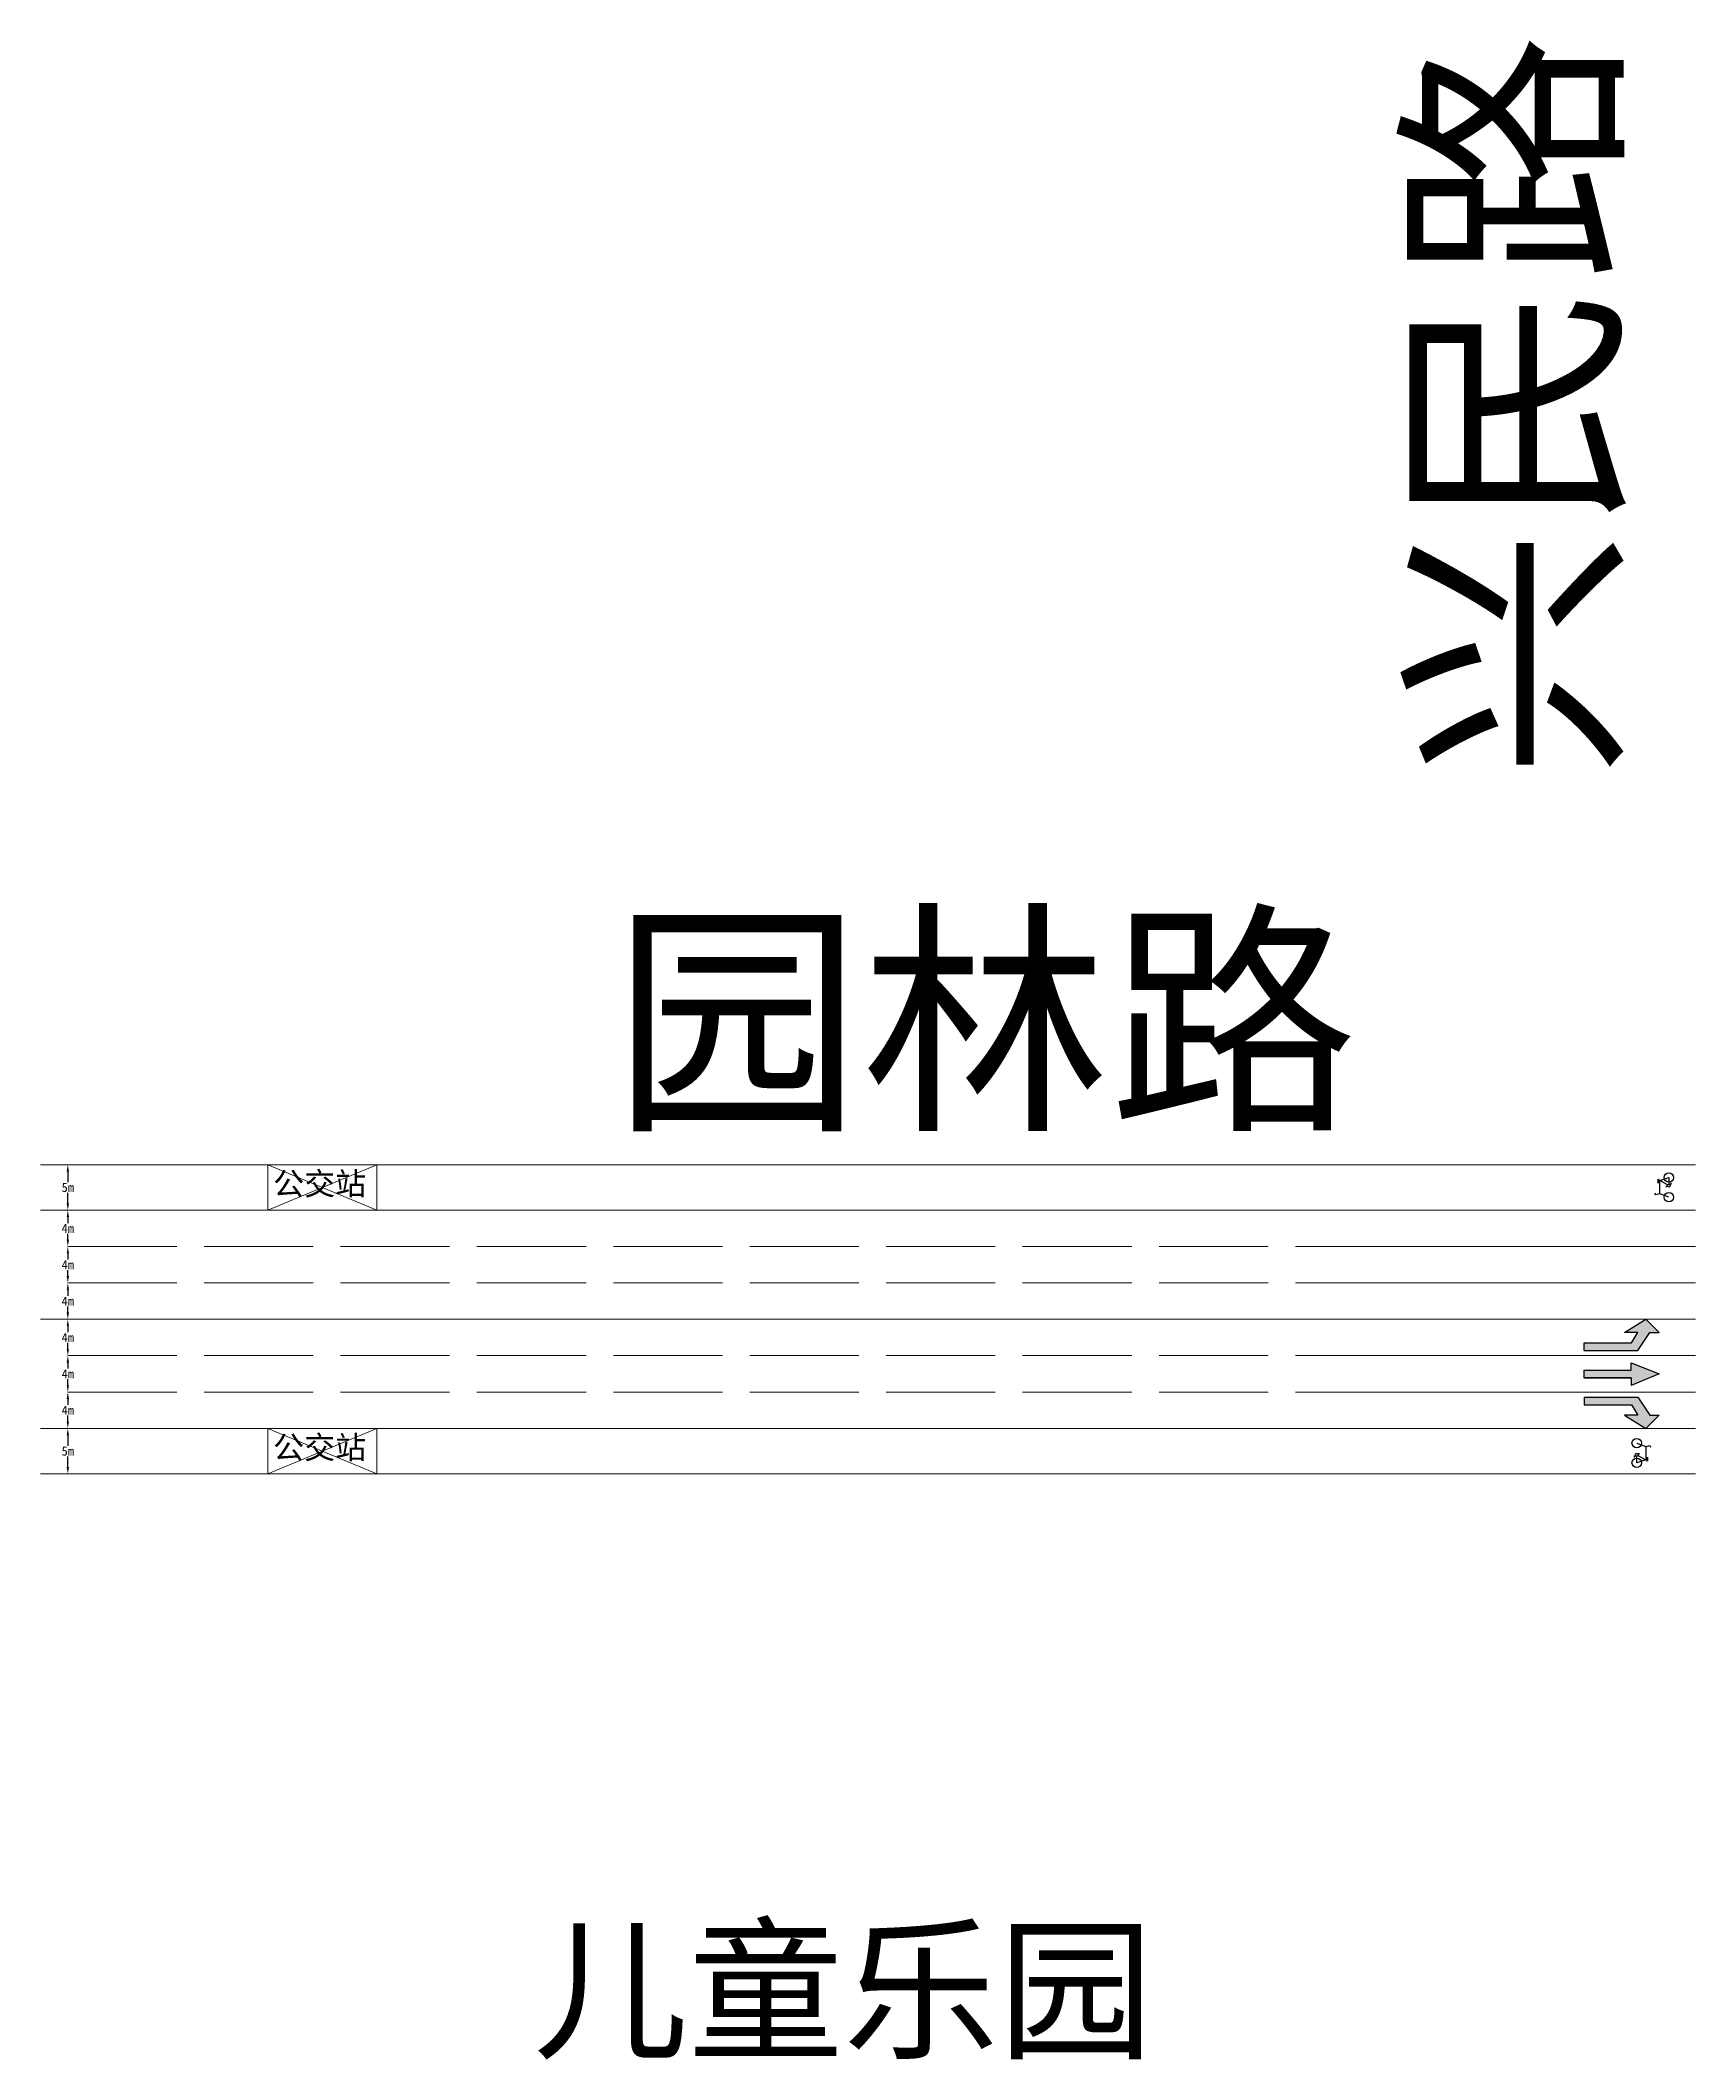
# Model space of a CAD drawing. Header units: millimetres. Extents: x -314 to 886, y 2238 to 2743.
# Drawn here: x -313.8 to -131.8, y 2356.4 to 2578.4 of the extents above; entities that cross this region are included whole.
import ezdxf

# ---------------------------------------------------------------- set-up
doc = ezdxf.new("R2010")
doc.units = ezdxf.units.MM
doc.linetypes.add('ACAD_ISO02W100', pattern=[15, 12, -3])
doc.layers.add('块插入图层', color=7, linetype='Continuous')
doc.layers.add('标志标线层', color=6, linetype='Continuous', lineweight=15)
doc.layers.add('路口层', color=4, linetype='Continuous', lineweight=9)
doc.styles.get("Standard").update_dxf_attribs({"font": ''})
doc.styles.get('Standard').set_extended_font_data('SimSun')
doc.dimstyles.new('m', dxfattribs={"dimtxt": 1, "dimasz": 0.75, "dimexe": 0.18, "dimexo": 0.0625, "dimgap": 0.09, "dimtad": 0, "dimtih": 1, "dimtoh": 1, "dimdsep": 46, "dimtxsty": 'Standard', "dimcen": 0.09, "dimse1": 1, "dimse2": 1, "dimadec": 0, "dimazin": 0, "dimtfac": 1, "dimtofl": 0, "dimtmove": 0, "dimatfit": 3, "dimfxl": 0.18, "dimtolj": 1, "dimtzin": 0, "dimarcsym": 0})

msp = doc.modelspace()

# ---------------------------------------------------------------- texts
at = {"layer": '标志标线层'}
msp.add_text('兴民路', height=20, rotation=90, dxfattribs=at).set_placement((-141.789, 2497.299))
for s, height, p in [('园林路', 20, (-250.865, 2460.614)), ('儿童乐园', 12.5, (-259.639, 2357.764))]:
    msp.add_text(s, height=height, dxfattribs=at).set_placement(p)
at = {"layer": '标志标线层', "char_height": 2.5, "attachment_point": 1}
for insert in [(-288.238, 2453.937), (-288.238, 2424.937)]:
    msp.add_mtext_dynamic_manual_height_columns('公交站', width=12, gutter_width=12.5, heights=[0], dxfattribs=dict(at, insert=insert))

# ---------------------------------------------------------------- blocks, each defined once
blk = doc.blocks.new('*D16')
at = {"layer": 'Defpoints', "color": 0}
for p in [(-313.82, 2454.77), (-313.82, 2449.77), (-310.81, 2449.77)]:
    blk.add_point(p, dxfattribs=at)
at = {"layer": '标志标线层', "color": 0, "lineweight": -2}
for p, q in [((-310.81, 2454.02), (-310.81, 2452.86)), ((-310.81, 2450.52), (-310.81, 2451.68))]:
    blk.add_line(p, q, dxfattribs=at)
at = {"layer": '标志标线层', "color": 0}
for points in [[(-310.93, 2454.02), (-310.68, 2454.02), (-310.81, 2454.77)], [(-310.93, 2450.52), (-310.68, 2450.52), (-310.81, 2449.77)]]:
    blk.add_solid(points, dxfattribs=at)
at = {"layer": '标志标线层', "color": 0, "insert": (-310.81, 2452.27), "char_height": 1, "attachment_point": 5}
blk.add_mtext('\\A1;5m', dxfattribs=at)
blk = doc.blocks.new('*D6')
at = {"layer": 'Defpoints', "color": 0}
for p in [(-310.81, 2449.77), (-310.81, 2445.77), (-210.81, 2445.77)]:
    blk.add_point(p, dxfattribs=at)
at = {"layer": '标志标线层', "color": 0, "lineweight": -2}
for p, q in [((-310.81, 2449.02), (-310.81, 2448.36)), ((-310.81, 2446.52), (-310.81, 2447.18))]:
    blk.add_line(p, q, dxfattribs=at)
at = {"layer": '标志标线层', "color": 0}
for points in [[(-310.93, 2449.02), (-310.68, 2449.02), (-310.81, 2449.77)], [(-310.93, 2446.52), (-310.68, 2446.52), (-310.81, 2445.77)]]:
    blk.add_solid(points, dxfattribs=at)
at = {"layer": '标志标线层', "color": 0, "insert": (-310.81, 2447.77), "char_height": 1, "attachment_point": 5}
blk.add_mtext('\\A1;4m', dxfattribs=at)
blk = doc.blocks.new('*D7')
at = {"layer": 'Defpoints', "color": 0}
for p in [(-310.81, 2445.77), (-310.81, 2441.77), (-310.81, 2441.77)]:
    blk.add_point(p, dxfattribs=at)
at = {"layer": '标志标线层', "color": 0, "lineweight": -2}
for p, q in [((-310.81, 2445.02), (-310.81, 2444.36)), ((-310.81, 2442.52), (-310.81, 2443.18))]:
    blk.add_line(p, q, dxfattribs=at)
at = {"layer": '标志标线层', "color": 0}
for points in [[(-310.93, 2445.02), (-310.68, 2445.02), (-310.81, 2445.77)], [(-310.93, 2442.52), (-310.68, 2442.52), (-310.81, 2441.77)]]:
    blk.add_solid(points, dxfattribs=at)
at = {"layer": '标志标线层', "color": 0, "insert": (-310.81, 2443.77), "char_height": 1, "attachment_point": 5}
blk.add_mtext('\\A1;4m', dxfattribs=at)
blk = doc.blocks.new('*D8')
at = {"layer": 'Defpoints', "color": 0}
for p in [(-310.81, 2441.77), (-310.81, 2437.77), (-210.81, 2437.77)]:
    blk.add_point(p, dxfattribs=at)
at = {"layer": '标志标线层', "color": 0, "lineweight": -2}
for p, q in [((-310.81, 2441.02), (-310.81, 2440.36)), ((-310.81, 2438.52), (-310.81, 2439.18))]:
    blk.add_line(p, q, dxfattribs=at)
at = {"layer": '标志标线层', "color": 0}
for points in [[(-310.93, 2441.02), (-310.68, 2441.02), (-310.81, 2441.77)], [(-310.93, 2438.52), (-310.68, 2438.52), (-310.81, 2437.77)]]:
    blk.add_solid(points, dxfattribs=at)
at = {"layer": '标志标线层', "color": 0, "insert": (-310.81, 2439.77), "char_height": 1, "attachment_point": 5}
blk.add_mtext('\\A1;4m', dxfattribs=at)
blk = doc.blocks.new('*D9')
at = {"layer": 'Defpoints', "color": 0}
for p in [(-310.81, 2437.77), (-310.81, 2433.77), (-310.81, 2433.77)]:
    blk.add_point(p, dxfattribs=at)
at = {"layer": '标志标线层', "color": 0, "lineweight": -2}
for p, q in [((-310.81, 2437.02), (-310.81, 2436.36)), ((-310.81, 2434.52), (-310.81, 2435.18))]:
    blk.add_line(p, q, dxfattribs=at)
at = {"layer": '标志标线层', "color": 0}
for points in [[(-310.93, 2437.02), (-310.68, 2437.02), (-310.81, 2437.77)], [(-310.93, 2434.52), (-310.68, 2434.52), (-310.81, 2433.77)]]:
    blk.add_solid(points, dxfattribs=at)
at = {"layer": '标志标线层', "color": 0, "insert": (-310.81, 2435.77), "char_height": 1, "attachment_point": 5}
blk.add_mtext('\\A1;4m', dxfattribs=at)
blk = doc.blocks.new('*D10')
at = {"layer": 'Defpoints', "color": 0}
for p in [(-310.81, 2433.77), (-310.81, 2429.77), (-310.81, 2429.77)]:
    blk.add_point(p, dxfattribs=at)
at = {"layer": '标志标线层', "color": 0, "lineweight": -2}
for p, q in [((-310.81, 2433.02), (-310.81, 2432.36)), ((-310.81, 2430.52), (-310.81, 2431.18))]:
    blk.add_line(p, q, dxfattribs=at)
at = {"layer": '标志标线层', "color": 0}
for points in [[(-310.93, 2433.02), (-310.68, 2433.02), (-310.81, 2433.77)], [(-310.93, 2430.52), (-310.68, 2430.52), (-310.81, 2429.77)]]:
    blk.add_solid(points, dxfattribs=at)
at = {"layer": '标志标线层', "color": 0, "insert": (-310.81, 2431.77), "char_height": 1, "attachment_point": 5}
blk.add_mtext('\\A1;4m', dxfattribs=at)
blk = doc.blocks.new('*D11')
at = {"layer": 'Defpoints', "color": 0}
for p in [(-310.81, 2429.77), (-310.81, 2425.77), (-310.81, 2425.77)]:
    blk.add_point(p, dxfattribs=at)
at = {"layer": '标志标线层', "color": 0, "lineweight": -2}
for p, q in [((-310.81, 2429.02), (-310.81, 2428.36)), ((-310.81, 2426.52), (-310.81, 2427.18))]:
    blk.add_line(p, q, dxfattribs=at)
at = {"layer": '标志标线层', "color": 0}
for points in [[(-310.93, 2429.02), (-310.68, 2429.02), (-310.81, 2429.77)], [(-310.93, 2426.52), (-310.68, 2426.52), (-310.81, 2425.77)]]:
    blk.add_solid(points, dxfattribs=at)
at = {"layer": '标志标线层', "color": 0, "insert": (-310.81, 2427.77), "char_height": 1, "attachment_point": 5}
blk.add_mtext('\\A1;4m', dxfattribs=at)
blk = doc.blocks.new('*D12')
at = {"layer": 'Defpoints', "color": 0}
for p in [(-310.81, 2425.77), (-310.81, 2420.77), (-310.81, 2420.77)]:
    blk.add_point(p, dxfattribs=at)
at = {"layer": '标志标线层', "color": 0, "lineweight": -2}
for p, q in [((-310.81, 2425.02), (-310.81, 2423.86)), ((-310.81, 2421.52), (-310.81, 2422.68))]:
    blk.add_line(p, q, dxfattribs=at)
at = {"layer": '标志标线层', "color": 0}
for points in [[(-310.93, 2425.02), (-310.68, 2425.02), (-310.81, 2425.77)], [(-310.93, 2421.52), (-310.68, 2421.52), (-310.81, 2420.77)]]:
    blk.add_solid(points, dxfattribs=at)
at = {"layer": '标志标线层', "color": 0, "insert": (-310.81, 2423.27), "char_height": 1, "attachment_point": 5}
blk.add_mtext('\\A1;5m', dxfattribs=at)
blk = doc.blocks.new('直行线')
h = blk.add_hatch(color=6)
h.dxf.hatch_style = 1
h.paths.add_polyline_path([(-29.3, -74.4), (-9.3, -74.4), (-9.3, -199.4), (10.7, -199.4), (10.7, -74.4), (30.7, -74.4), (0, 0)])
at = {"color": 6}
for p, q in [((-29.3, -74.4), (0, 0)), ((0, 0), (30.7, -74.4)), ((-9.3, -74.4), (-29.3, -74.4)), ((-9.3, -199.4), (-9.3, -74.4)), ((10.7, -199.4), (10.7, -74.4)), ((10.7, -74.4), (10.7, -199.4)), ((10.7, -74.4), (30.7, -74.4)), ((-9.3, -199.4), (10.7, -199.4))]:
    blk.add_line(p, q, dxfattribs=at)
blk = doc.blocks.new('右转线')
h = blk.add_hatch(color=6)
h.dxf.hatch_style = 1
h.paths.add_polyline_path([(0, 0), (-35.1, 35.3), (-35.1, 10.9), (-82.2, -21.6), (-82.2, -38.2), (-82.2, -163.2), (-62.2, -163.2), (-62.2, -38.2), (-35.1, -21.6), (-35.1, -56.6)])
at = {"color": 6}
for p, q in [((-82.2, -21.6), (-35.1, 10.9)), ((-35.1, 10.9), (-35.1, 35.3)), ((-35.1, 35.3), (0, 0)), ((-35.1, -56.6), (0, 0)), ((-82.2, -38.2), (-82.2, -21.6)), ((-82.2, -163.2), (-82.2, -38.2)), ((-62.2, -38.2), (-35.1, -21.6)), ((-62.2, -163.2), (-62.2, -38.2)), ((-35.1, -21.6), (-35.1, -56.6)), ((-82.2, -163.2), (-62.2, -163.2))]:
    blk.add_line(p, q, dxfattribs=at)
blk = doc.blocks.new('左转线')
h = blk.add_hatch(color=6)
h.dxf.hatch_style = 1
h.paths.add_polyline_path([(35.1, -56.6), (35.1, -21.6), (62.2, -38.2), (62.2, -163.2), (82.2, -163.2), (82.2, -38.2), (82.2, -21.6), (35.1, 10.9), (35.1, 35.3), (0, 0)])
at = {"color": 6}
for p, q in [((35.1, 35.3), (0, 0)), ((35.1, -56.6), (0, 0)), ((35.1, 10.9), (35.1, 35.3)), ((82.2, -21.6), (35.1, 10.9)), ((62.2, -38.2), (35.1, -21.6)), ((35.1, -21.6), (35.1, -56.6)), ((62.2, -163.2), (62.2, -38.2)), ((82.2, -38.2), (82.2, -21.6)), ((82.2, -163.2), (82.2, -38.2)), ((82.2, -163.2), (62.2, -163.2))]:
    blk.add_line(p, q, dxfattribs=at)
blk = doc.blocks.new('自行车道')
at = {"color": 6}
for p, q in [((-7.3, -19.3), (0, 0)), ((-2.5, 8.2), (1.4, 10)), ((0, 0), (-2.5, 8.2)), ((0, 0), (27.8, 0)), ((18.7, -16.7), (27.8, 0)), ((27.8, 1.5), (22.2, 3.5)), ((22.2, 3.5), (31.1, 3.5)), ((31.1, 3.5), (27.8, 1.5)), ((27.8, 0), (27.8, 1.5)), ((27.8, 0), (34.1, -19.3)), ((14.2, -14.5), (16.9, -14.5)), ((16.1, -16.5), (15.4, -14.5)), ((19.2, -21.5), (21.3, -23.7)), ((23, -23.7), (19.6, -23.7)), ((34.1, -19.3), (20.2, -19.3))]:
    blk.add_line(p, q, dxfattribs=at)
for centre, radius in [((-7.3, -19.3), 10), ((17.2, -19.3), 3), ((34.1, -19.3), 10)]:
    blk.add_circle(centre, radius, dxfattribs=at)

# ---------------------------------------------------------------- dimensions: what is measured, and where the dimension line sits
at = {"layer": '标志标线层'}
for base, p1, p2, picture, middle in [((-310.806, 2449.774), (-313.825, 2454.774), (-313.825, 2449.774), '*D16', (-310.806, 2452.274)), ((-310.806, 2445.774), (-310.806, 2449.774), (-210.806, 2445.774), '*D6', (-310.806, 2447.774)), ((-310.806, 2441.774), (-310.806, 2445.774), (-310.806, 2441.774), '*D7', (-310.806, 2443.774)), ((-310.806, 2437.774), (-310.806, 2441.774), (-210.806, 2437.774), '*D8', (-310.806, 2439.774)), ((-310.806, 2433.774), (-310.806, 2437.774), (-310.806, 2433.774), '*D9', (-310.806, 2435.774)), ((-310.806, 2429.774), (-310.806, 2433.774), (-310.806, 2429.774), '*D10', (-310.806, 2431.774)), ((-310.806, 2425.774), (-310.806, 2429.774), (-310.806, 2425.774), '*D11', (-310.806, 2427.774)), ((-310.806, 2420.774), (-310.806, 2425.774), (-310.806, 2420.774), '*D12', (-310.806, 2423.274))]:
    dim = msp.add_linear_dim(base=base, p1=p1, p2=p2, angle=90, dimstyle='m', override={"dimpost": 'm'}, dxfattribs=at)
    dim.commit()
    dim.dimension.update_dxf_attribs({"geometry": picture, "text_midpoint": middle})

# ---------------------------------------------------------------- linework, layer by layer
at = {"layer": '标志标线层'}
for p, q in [((-288.825, 2454.774), (-288.825, 2449.774)), ((-288.825, 2454.774), (-276.825, 2449.774)), ((-276.825, 2454.774), (-288.825, 2449.774)), ((-276.825, 2454.774), (-288.825, 2454.774)), ((-276.825, 2449.774), (-276.825, 2454.774)), ((-313.825, 2449.774), (-131.825, 2449.774)), ((-288.825, 2449.774), (-276.825, 2449.774)), ((-163.825, 2445.774), (-131.825, 2445.774)), ((-163.825, 2441.774), (-131.825, 2441.774)), ((-313.825, 2437.774), (-131.825, 2437.774)), ((-163.825, 2433.774), (-131.825, 2433.774)), ((-163.825, 2429.774), (-131.825, 2429.774)), ((-313.825, 2425.774), (-131.825, 2425.774)), ((-288.825, 2425.774), (-288.825, 2420.774)), ((-288.825, 2425.774), (-276.825, 2420.774)), ((-276.825, 2425.774), (-288.825, 2420.774)), ((-276.825, 2425.774), (-288.825, 2425.774)), ((-276.825, 2420.774), (-276.825, 2425.774)), ((-288.825, 2420.774), (-276.825, 2420.774))]:
    msp.add_line(p, q, dxfattribs=at)
at = {"layer": '标志标线层', "linetype": 'ACAD_ISO02W100'}
for p, q in [((-163.825, 2445.774), (-313.825, 2445.774)), ((-163.825, 2441.774), (-313.825, 2441.774)), ((-163.825, 2433.774), (-313.825, 2433.774)), ((-163.825, 2429.774), (-313.825, 2429.774))]:
    msp.add_line(p, q, dxfattribs=at)
at = {"layer": '路口层'}
for p, q in [((-313.825, 2454.774), (-271.758, 2454.774)), ((-271.758, 2454.774), (-131.825, 2454.774)), ((-288.825, 2449.774), (-278.825, 2449.774)), ((-313.825, 2420.774), (-271.758, 2420.774)), ((-288.825, 2420.774), (-278.825, 2420.774)), ((-271.758, 2420.774), (-131.825, 2420.774))]:
    msp.add_line(p, q, dxfattribs=at)

# ---------------------------------------------------------------- block references
at = {"layer": '块插入图层', "color": 6, "lineweight": 5}
for name, p, xscale, yscale, zscale, rotation in [('自行车道', (-135.77, 2451.579), 0.05208333333333333, 0.05208333333333333, 0.05208333333333333, 89.99999999999999), ('左转线', (-137.295, 2437.774), 0.04166666666666666, 0.04166666666666666, 0.04166666666666666, 270), ('直行线', (-135.825, 2431.774), 0.04166666666666666, 0.04166666666666666, 0.04166666666666666, 270), ('右转线', (-137.295, 2425.774), 0.04166666666666666, 0.04166666666666666, 0.04166666666666666, 270), ('自行车道', (-137.295, 2423.774), 0.05208333333333333, 0.05208333333333333, 0.05208333333333333, 270)]:
    msp.add_blockref(name, p, dxfattribs=dict(at, xscale=xscale, yscale=yscale, zscale=zscale, rotation=rotation))

msp.set_redraw_order([(e.dxf.handle, doc.entitydb.next_handle()) for e in msp.query("TEXT MTEXT ATTDEF DIMENSION ARC_DIMENSION")])  # texts and dimensions are drawn at this point

doc.saveas('drawing.dxf')
